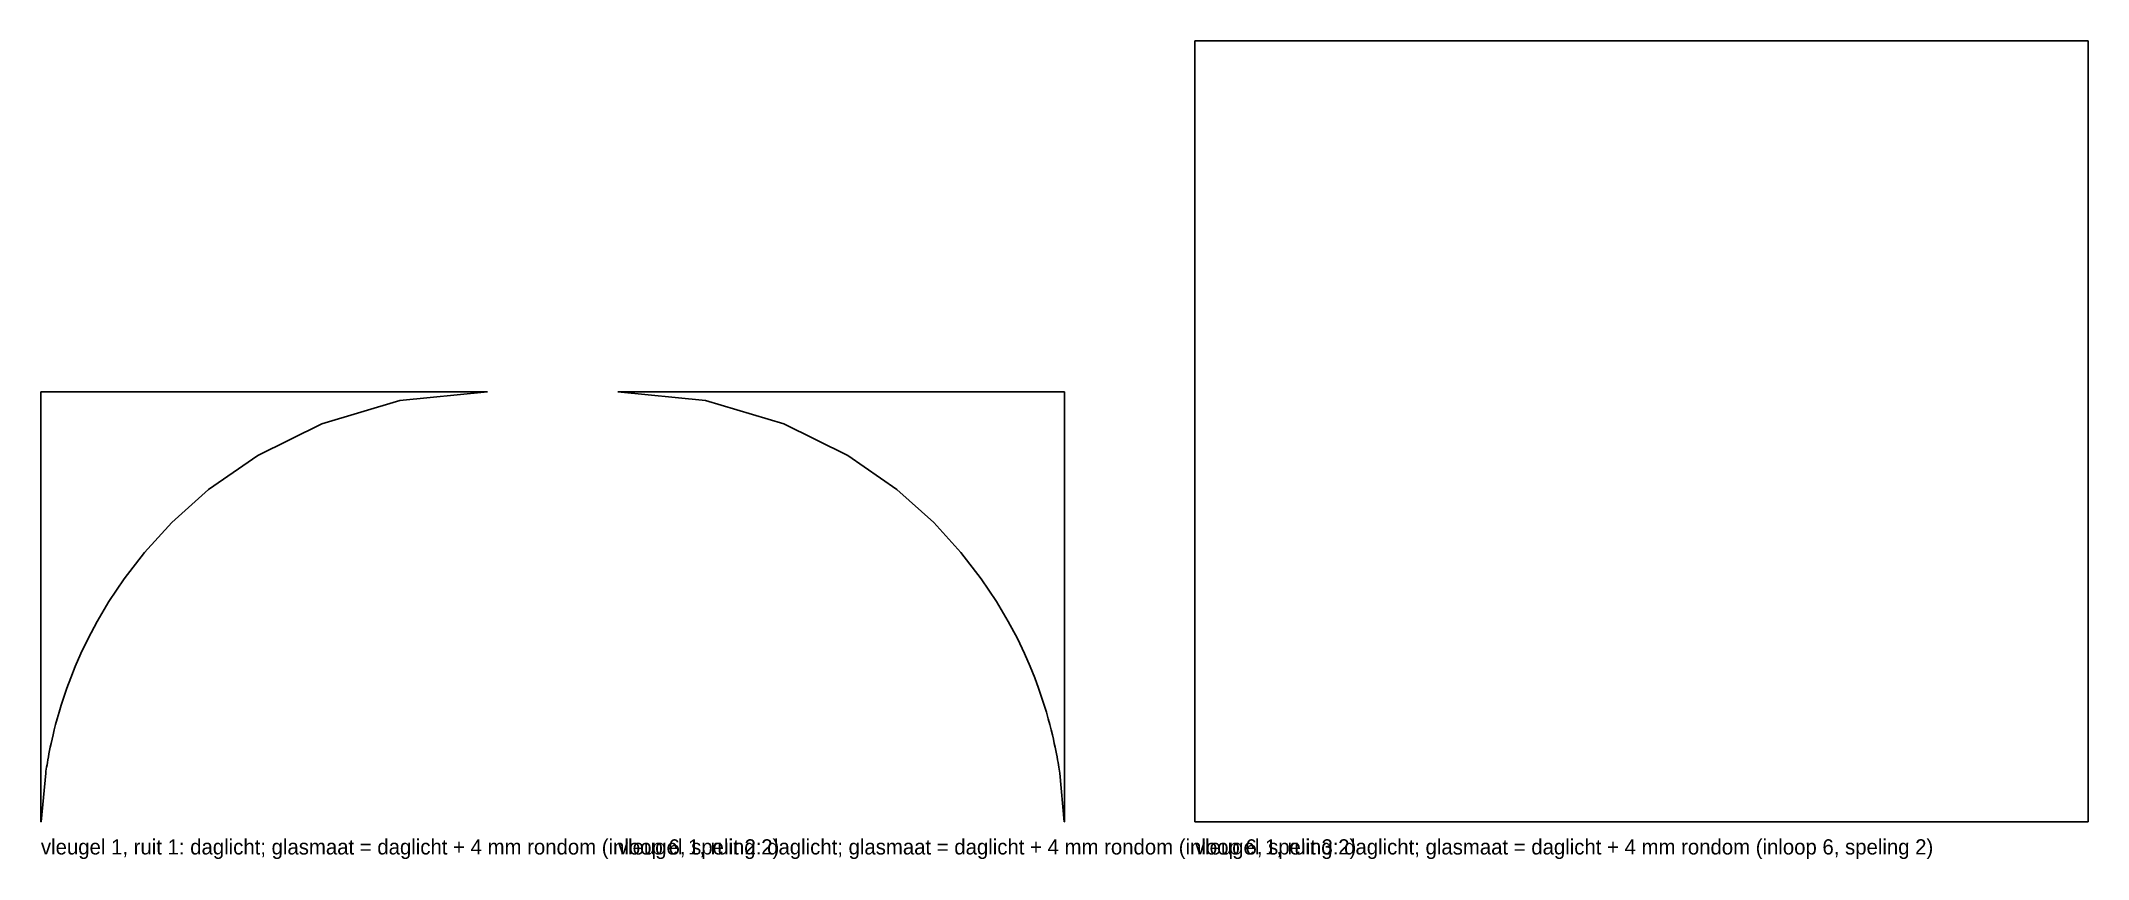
# Model space of a CAD drawing. Header units: millimetres. Extents: x 0 to 6697, y -34 to 1086.
# Drawn here: x 0 to 1884, y -34 to 719 of the extents above; entities that cross this region are included whole.
import ezdxf

# ---------------------------------------------------------------- set-up
doc = ezdxf.new("R2010")
doc.units = ezdxf.units.MM

msp = doc.modelspace()

# ---------------------------------------------------------------- texts
at = {"layer": 'TEKST'}
for s, p in [('vleugel 1, ruit 1: daglicht; glasmaat = daglicht + 4 mm rondom (inloop 6, speling 2)', (0, -30)), ('vleugel 1, ruit 2: daglicht; glasmaat = daglicht + 4 mm rondom (inloop 6, speling 2)', (531, -30)), ('vleugel 1, ruit 3: daglicht; glasmaat = daglicht + 4 mm rondom (inloop 6, speling 2)', (1062, -30))]:
    msp.add_text(s, height=14, dxfattribs=at).set_placement(p)

# ---------------------------------------------------------------- linework, layer by layer
at = {"layer": 'DAGLICHT'}
for p, q in [((1884, 719), (1062, 719)), ((1062, 719), (1062, 0)), ((1884, 0), (1884, 719)), ((411, 396), (0, 396)), ((0, 396), (0, 0)), ((330.3963, 388.0187), (411, 396)), ((531, 396), (611.6037, 388.0187)), ((942, 396), (531, 396)), ((942, 0), (942, 396)), ((258.3584, 366.6039), (330.3963, 388.0187)), ((611.6037, 388.0187), (683.6416, 366.6039)), ((199.5422, 337.4296), (258.3584, 366.6039)), ((683.6416, 366.6039), (742.4578, 337.4296)), ((154.2503, 305.9371), (199.5422, 337.4296)), ((742.4578, 337.4296), (787.7497, 305.9371)), ((120.3791, 275.6209), (154.2503, 305.9371)), ((787.7497, 305.9371), (821.6209, 275.6209)), ((95.2611, 248.1158), (120.3791, 275.6209)), ((821.6209, 275.6209), (846.7389, 248.1158)), ((76.5555, 223.8889), (95.2611, 248.1158)), ((846.7389, 248.1158), (865.4445, 223.8889)), ((62.4727, 202.8296), (76.5555, 223.8889)), ((865.4445, 223.8889), (879.5273, 202.8296)), ((51.7214, 184.5992), (62.4727, 202.8296)), ((879.5273, 202.8296), (890.2786, 184.5992)), ((43.3904, 168.8048), (51.7214, 184.5992)), ((890.2786, 184.5992), (898.6096, 168.8048)), ((31.6154, 143.0769), (36.8394, 155.073)), ((36.8394, 155.073), (43.3904, 168.8048)), ((898.6096, 168.8048), (905.1606, 155.073)), ((905.1606, 155.073), (910.3846, 143.0769)), ((23.9441, 123.2343), (27.395, 132.5404)), ((27.395, 132.5404), (31.6154, 143.0769)), ((910.3846, 143.0769), (914.605, 132.5404)), ((914.605, 132.5404), (918.0559, 123.2343)), ((18.7087, 107.591), (21.0912, 114.9696)), ((21.0912, 114.9696), (23.9441, 123.2343)), ((918.0559, 123.2343), (920.9088, 114.9696)), ((920.9088, 114.9696), (923.2913, 107.591)), ((13.5324, 89.5967), (14.9941, 95.0016)), ((14.9941, 95.0016), (16.7008, 100.9704)), ((16.7008, 100.9704), (18.7087, 107.591)), ((923.2913, 107.591), (925.2992, 100.9704)), ((925.2992, 100.9704), (927.0059, 95.0016)), ((927.0059, 95.0016), (928.4676, 89.5967)), ((9.3805, 72.3086), (10.2204, 76.0863)), ((10.2204, 76.0863), (11.1766, 80.196)), ((11.1766, 80.196), (12.2714, 84.6821)), ((12.2714, 84.6821), (13.5324, 89.5967)), ((928.4676, 89.5967), (929.7286, 84.6821)), ((929.7286, 84.6821), (930.8234, 80.196)), ((930.8234, 80.196), (931.7796, 76.0863)), ((931.7796, 76.0863), (932.6195, 72.3086)), ((5.9759, 54.8317), (6.4003, 57.25)), ((6.4003, 57.25), (6.8711, 59.8387)), ((6.8711, 59.8387), (7.3954, 62.6163)), ((7.3954, 62.6163), (7.9813, 65.6037)), ((7.9813, 65.6037), (8.639, 68.8252)), ((8.639, 68.8252), (9.3805, 72.3086)), ((932.6195, 72.3086), (933.361, 68.8252)), ((933.361, 68.8252), (934.0187, 65.6037)), ((934.0187, 65.6037), (934.6046, 62.6163)), ((934.6046, 62.6163), (935.1289, 59.8387)), ((935.1289, 59.8387), (935.5997, 57.25)), ((935.5997, 57.25), (936.0241, 54.8317)), ((0.2775, 0.1001), (4.3734, 44.798)), ((4.3734, 44.798), (4.6379, 46.57)), ((4.6379, 46.57), (4.9271, 48.4489)), ((4.9271, 48.4489), (5.2439, 50.4445)), ((5.2439, 50.4445), (5.5921, 52.568)), ((5.5921, 52.568), (5.9759, 54.8317)), ((936.0241, 54.8317), (936.4079, 52.568)), ((936.4079, 52.568), (936.7561, 50.4445)), ((936.7561, 50.4445), (937.0729, 48.4489)), ((937.0729, 48.4489), (937.3621, 46.57)), ((937.3621, 46.57), (937.6266, 44.798)), ((937.6266, 44.798), (941.7225, 0.1001)), ((0, 0), (0.2775, 0.1001)), ((941.7225, 0.1001), (942, 0)), ((1062, 0), (1884, 0))]:
    msp.add_line(p, q, dxfattribs=at)

msp.set_redraw_order([(e.dxf.handle, doc.entitydb.next_handle()) for e in msp.query("TEXT MTEXT ATTDEF DIMENSION ARC_DIMENSION")])  # texts and dimensions are drawn at this point

doc.saveas('drawing.dxf')
